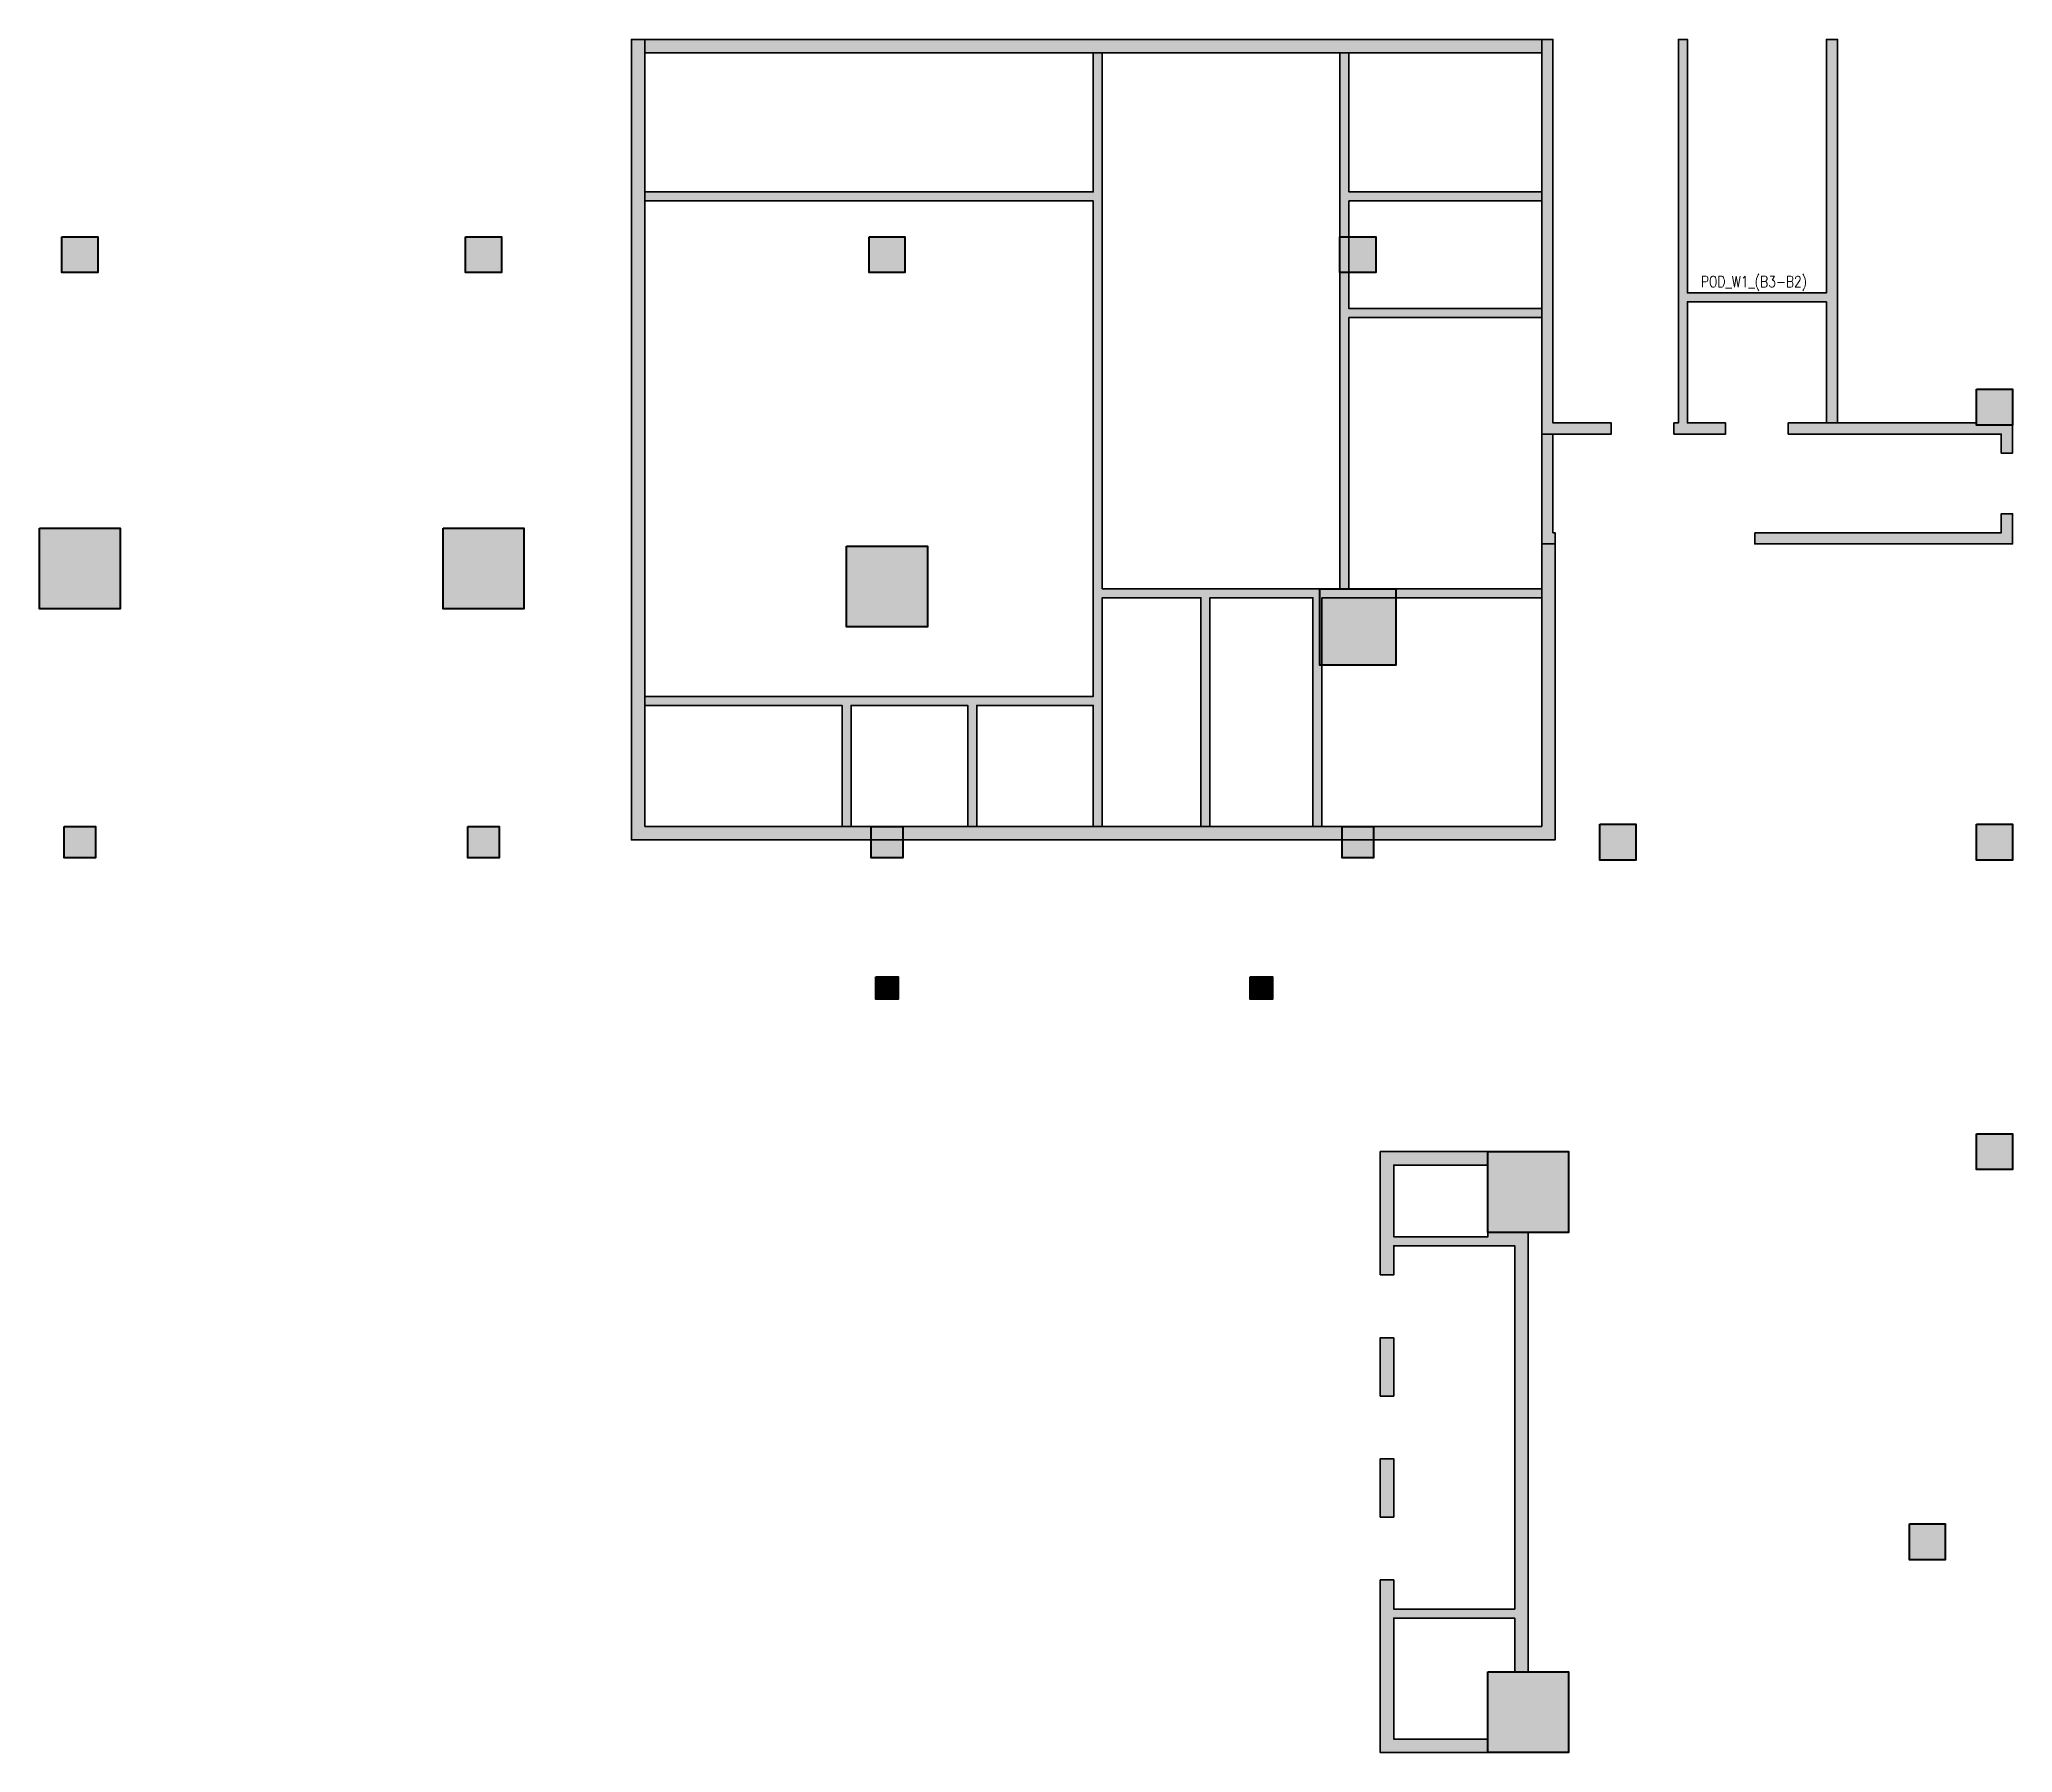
# Model space of a CAD drawing. Header units: millimetres. Extents: x -1592 to 219487, y -1099 to 92369.
# Drawn here: x 53800 to 97800, y 51300 to 89500 of the extents above; entities that cross this region are included whole.
import ezdxf

# ---------------------------------------------------------------- set-up
doc = ezdxf.new("R2010")
doc.units = ezdxf.units.MM
doc.layers.get('Defpoints').update_dxf_attribs({"color": 151, "lineweight": 9})
for name, color, linetype, lineweight in [('NDC_S-COLUMN', 4, 'Continuous', 40), ('NDC_S_HATCH COLUMN AND WALL', 251, 'Continuous', 13), ('POD_Core wall_1(B3-B2)$0$NDC_S_HATCH COLUMN AND WALL', 251, 'Continuous', 13), ('POD_Core wall_1(B3-B2)$0$NDC_S_WALL', 6, 'Continuous', 35), ('Ramp wall 3(B3-B1)$0$NDC_S_WALL', 6, 'Continuous', 35)]:
    doc.layers.add(name, color=color, linetype=linetype, lineweight=lineweight)
doc.styles.add('POD_Core wall_1(B3-B2)$0$NDC_BAR 2', font='romans.shx', dxfattribs={"width": 0.8})

msp = doc.modelspace()

# ---------------------------------------------------------------- texts
at = {"layer": 'Defpoints', "style": 'POD_Core wall_1(B3-B2)$0$NDC_BAR 2', "width": 0.8}
msp.add_text('POD_W1_(B3-B2)', height=250, dxfattribs=at).set_placement((90851, 83975))

# ---------------------------------------------------------------- blocks, each defined once
blk = doc.blocks.new('cot')
at = {"layer": 'NDC_S_HATCH COLUMN AND WALL', "ltscale": 0.005}
h = blk.add_hatch(color=256, dxfattribs=at)
h.dxf.hatch_style = 1
h.paths.add_polyline_path([(-0.5, 0.5), (0.5, 0.5), (0.5, -0.5), (-0.5, -0.5)])
at = {"layer": 'NDC_S-COLUMN', "ltscale": 0.005}
blk.add_lwpolyline([(-0.5, 0.5), (0.5, 0.5), (0.5, -0.5), (-0.5, -0.5)], close=True, dxfattribs=at)

# ---------------------------------------------------------------- hatches: boundary and pattern name
at = {"layer": 'NDC_S_HATCH COLUMN AND WALL', "ltscale": 200}
h = msp.add_hatch(color=256, dxfattribs=at)
h.dxf.hatch_style = 1
h.paths.add_polyline_path([(93650, 89500), (93650, 83850), (90550, 83850), (90550, 89500), (90350, 89500), (90350, 80950), (90250, 80950), (90250, 80700), (91400, 80700), (91400, 80950), (90550, 80950), (90550, 83650), (93650, 83650), (93650, 80950), (93900, 80950), (93900, 89500)])
h.paths.add_polyline_path([(92050, 78500), (92050, 78250), (97800, 78250), (97800, 78925), (97550, 78925), (97550, 78500)])
h.paths.add_polyline_path([(87550, 80950), (87550, 89500), (87300, 89500), (87300, 78250), (87600, 78250), (87600, 78500), (87550, 78500), (87550, 80700), (88850, 80700), (88850, 80950)])
h = msp.add_hatch(color=256, dxfattribs=at)
h.dxf.hatch_style = 1
h.paths.add_polyline_path([(97400, 80900), (97000, 80900), (97000, 80950), (93900, 80950), (92800, 80950), (92800, 80700), (97400, 80700)])
h.paths.add_polyline_path([(97800, 80900), (97400, 80900), (97400, 80700), (97550, 80700), (97550, 80275), (97800, 80275)])
h = msp.add_hatch(color=256, dxfattribs=at)
h.dxf.hatch_style = 1
h.paths.add_polyline_path([(72450, 68600), (72950, 68600), (72950, 68100), (72450, 68100)])
h = msp.add_hatch(color=256, dxfattribs=at)
h.dxf.hatch_style = 1
h.paths.add_polyline_path([(80800, 68600), (81300, 68600), (81300, 68100), (80800, 68100)])
h = msp.add_hatch(color=256, dxfattribs=at)
h.dxf.hatch_style = 1
h.paths.add_polyline_path([(87000, 62900), (86100, 62900), (86100, 62800), (84000, 62800), (84000, 64400), (86100, 64400), (86100, 64700), (83700, 64700), (83700, 61950), (84000, 61950), (84000, 62600), (86700, 62600), (86700, 54500), (84000, 54500), (84000, 55150), (83700, 55150), (83700, 51300), (86102, 51300), (86102, 51600), (84000, 51600), (84000, 54300), (86700, 54300), (86700, 53102), (87000, 53102)])
h = msp.add_hatch(color=256, dxfattribs=at)
h.dxf.hatch_style = 1
h.paths.add_polyline_path([(84000, 56550), (84000, 57850), (83700, 57850), (83700, 56550)])
h.paths.add_polyline_path([(84000, 60550), (84000, 59250), (83700, 59250), (83700, 60550)])
at = {"layer": 'POD_Core wall_1(B3-B2)$0$NDC_S_HATCH COLUMN AND WALL', "ltscale": 200}
h = msp.add_hatch(color=256, dxfattribs=at)
h.dxf.hatch_style = 1
h.paths.add_polyline_path([(87300, 89200), (87300, 89500), (67300, 89500), (67300, 89200)], flags=17)
h.paths.add_polyline_path([(67000, 89500), (67000, 89500), (67300, 89500), (67300, 89500)], flags=17)
h.paths.add_polyline_path([(67000, 71650), (87600, 71650), (87600, 78250), (87600, 78500), (87550, 78500), (87550, 80700), (87300, 80700), (87300, 71950), (67300, 71950), (67300, 89500), (67000, 89500)])
h = msp.add_hatch(color=256, dxfattribs=at)
h.dxf.hatch_style = 1
h.paths.add_polyline_path([(77500, 89200), (77300, 89200), (77300, 86100), (67300, 86100), (67300, 85900), (77300, 85900), (77300, 74850), (67300, 74850), (67300, 74650), (71700, 74650), (71700, 71950), (71900, 71950), (71900, 74650), (74500, 74650), (74500, 71950), (74700, 71950), (74700, 74650), (77300, 74650), (77300, 71950), (77500, 71950), (77500, 77050), (79700, 77050), (79700, 71950), (79900, 71950), (79900, 77050), (82200, 77050), (82200, 71950), (82400, 71950), (82400, 77050), (84050, 77050), (87300, 77050), (87300, 77250), (83000, 77250), (83000, 83300), (87300, 83300), (87300, 83500), (83000, 83500), (83000, 85900), (87300, 85900), (87300, 86100), (83000, 86100), (83000, 89200), (82800, 89200), (82800, 77250), (77500, 77250)])

# ---------------------------------------------------------------- linework, layer by layer
at = {"layer": 'NDC_S-COLUMN', "ltscale": 0.005}
for points in [[(72450, 68600), (72950, 68600), (72950, 68100), (72450, 68100)], [(80800, 68600), (81300, 68600), (81300, 68100), (80800, 68100)]]:
    msp.add_lwpolyline(points, close=True, dxfattribs=at)
at = {"layer": 'POD_Core wall_1(B3-B2)$0$NDC_S_WALL'}
for p, q in [((67000, 89500), (87300, 89500)), ((67300, 89200), (87300, 89200))]:
    msp.add_line(p, q, dxfattribs=at)
msp.add_lwpolyline([(67300, 89500), (67000, 89500), (67000, 71650), (87600, 71650), (87600, 78250), (87600, 78500), (87550, 78500), (87550, 80700), (87300, 80700), (87300, 71950), (67300, 71950)], close=True, dxfattribs=at)
msp.add_lwpolyline([(82400, 77050), (82400, 71950), (82200, 71950), (82200, 77050), (79900, 77050), (79900, 71950), (79700, 71950), (79700, 77050), (77500, 77050), (77500, 71950), (77300, 71950), (77300, 74650), (74700, 74650), (74700, 71950), (74500, 71950), (74500, 74650), (71900, 74650), (71900, 71950), (71700, 71950), (71700, 74650), (67300, 74650), (67300, 74850), (77300, 74850), (77300, 85900), (67300, 85900), (67300, 86100), (77300, 86100), (77300, 89200), (77500, 89200), (77500, 77250), (82800, 77250), (82800, 89200), (83000, 89200), (83000, 86100), (87300, 86100), (87300, 85900), (83000, 85900), (83000, 83500), (87300, 83500), (87300, 83300), (83000, 83300), (83000, 77250), (87300, 77250), (87300, 77050), (84050, 77050), (82400, 77050)], dxfattribs=at)
at = {"layer": 'Ramp wall 3(B3-B1)$0$NDC_S_WALL', "ltscale": 200}
for points in [[(87550, 78500), (87600, 78500), (87600, 78250), (87300, 78250), (87300, 89500), (87550, 89500), (87550, 80950), (88850, 80950), (88850, 80700), (87550, 80700)], [(92050, 78500), (97550, 78500), (97550, 78925), (97800, 78925), (97800, 78250), (92050, 78250)], [(83700, 61950), (83700, 64700), (86100, 64700), (86100, 62900), (87000, 62900), (87000, 53102), (86700, 53102), (86700, 54300), (84000, 54300), (84000, 51600), (86102, 51600), (86102, 51300), (83700, 51300), (83700, 55150), (84000, 55150), (84000, 54500), (86700, 54500), (86700, 62600), (84000, 62600), (84000, 61950)], [(84000, 60550), (84000, 59250), (83700, 59250), (83700, 60550)], [(84000, 56550), (84000, 57850), (83700, 57850), (83700, 56550)]]:
    msp.add_lwpolyline(points, close=True, dxfattribs=at)
for points in [[(93650, 80950), (93650, 83650), (90550, 83650), (90550, 80950), (91400, 80950), (91400, 80700), (90250, 80700), (90250, 80950), (90350, 80950), (90350, 89500), (90550, 89500), (90550, 83850), (93650, 83850), (93650, 89500), (93900, 89500), (93900, 80950)], [(93900, 80950), (97000, 80950), (97000, 80900), (97800, 80900), (97800, 80275), (97550, 80275), (97550, 80700), (92800, 80700), (92800, 80950), (93900, 80950)], [(86100, 62900), (86100, 62800), (84000, 62800), (84000, 64400), (86100, 64400)]]:
    msp.add_lwpolyline(points, dxfattribs=at)

# ---------------------------------------------------------------- block references
at = {"layer": 'NDC_S_HATCH COLUMN AND WALL', "ltscale": 200}
for p, xscale, yscale in [((54700, 84700), 800, 800), ((63700, 84700), 800, 800), ((72700, 84701), 800, 800), ((83200, 84700), 800, 800), ((97400, 81300), 800, 800), ((54700, 77700), 1800, 1800), ((63700, 77700), 1800, 1800), ((72700, 77300), 1800, 1800), ((83200, 76400), 1700, 1700), ((54700, 71600), 700, 700), ((63700, 71600), 700, 700), ((72700, 71600), 700, 700), ((83200, 71600), 700, 700), ((89000, 71600), 800, 800), ((97400, 71600), 800, 800), ((87000, 63800), 1800, 1800), ((97400, 64700), 800, 800), ((95900, 56000), 800, 800), ((87000, 52202), 1800, 1800)]:
    msp.add_blockref('cot', p, dxfattribs=dict(at, xscale=xscale, yscale=yscale))

msp.set_redraw_order([(e.dxf.handle, doc.entitydb.next_handle()) for e in msp.query("TEXT MTEXT ATTDEF DIMENSION ARC_DIMENSION")])  # texts and dimensions are drawn at this point

doc.saveas('drawing.dxf')
